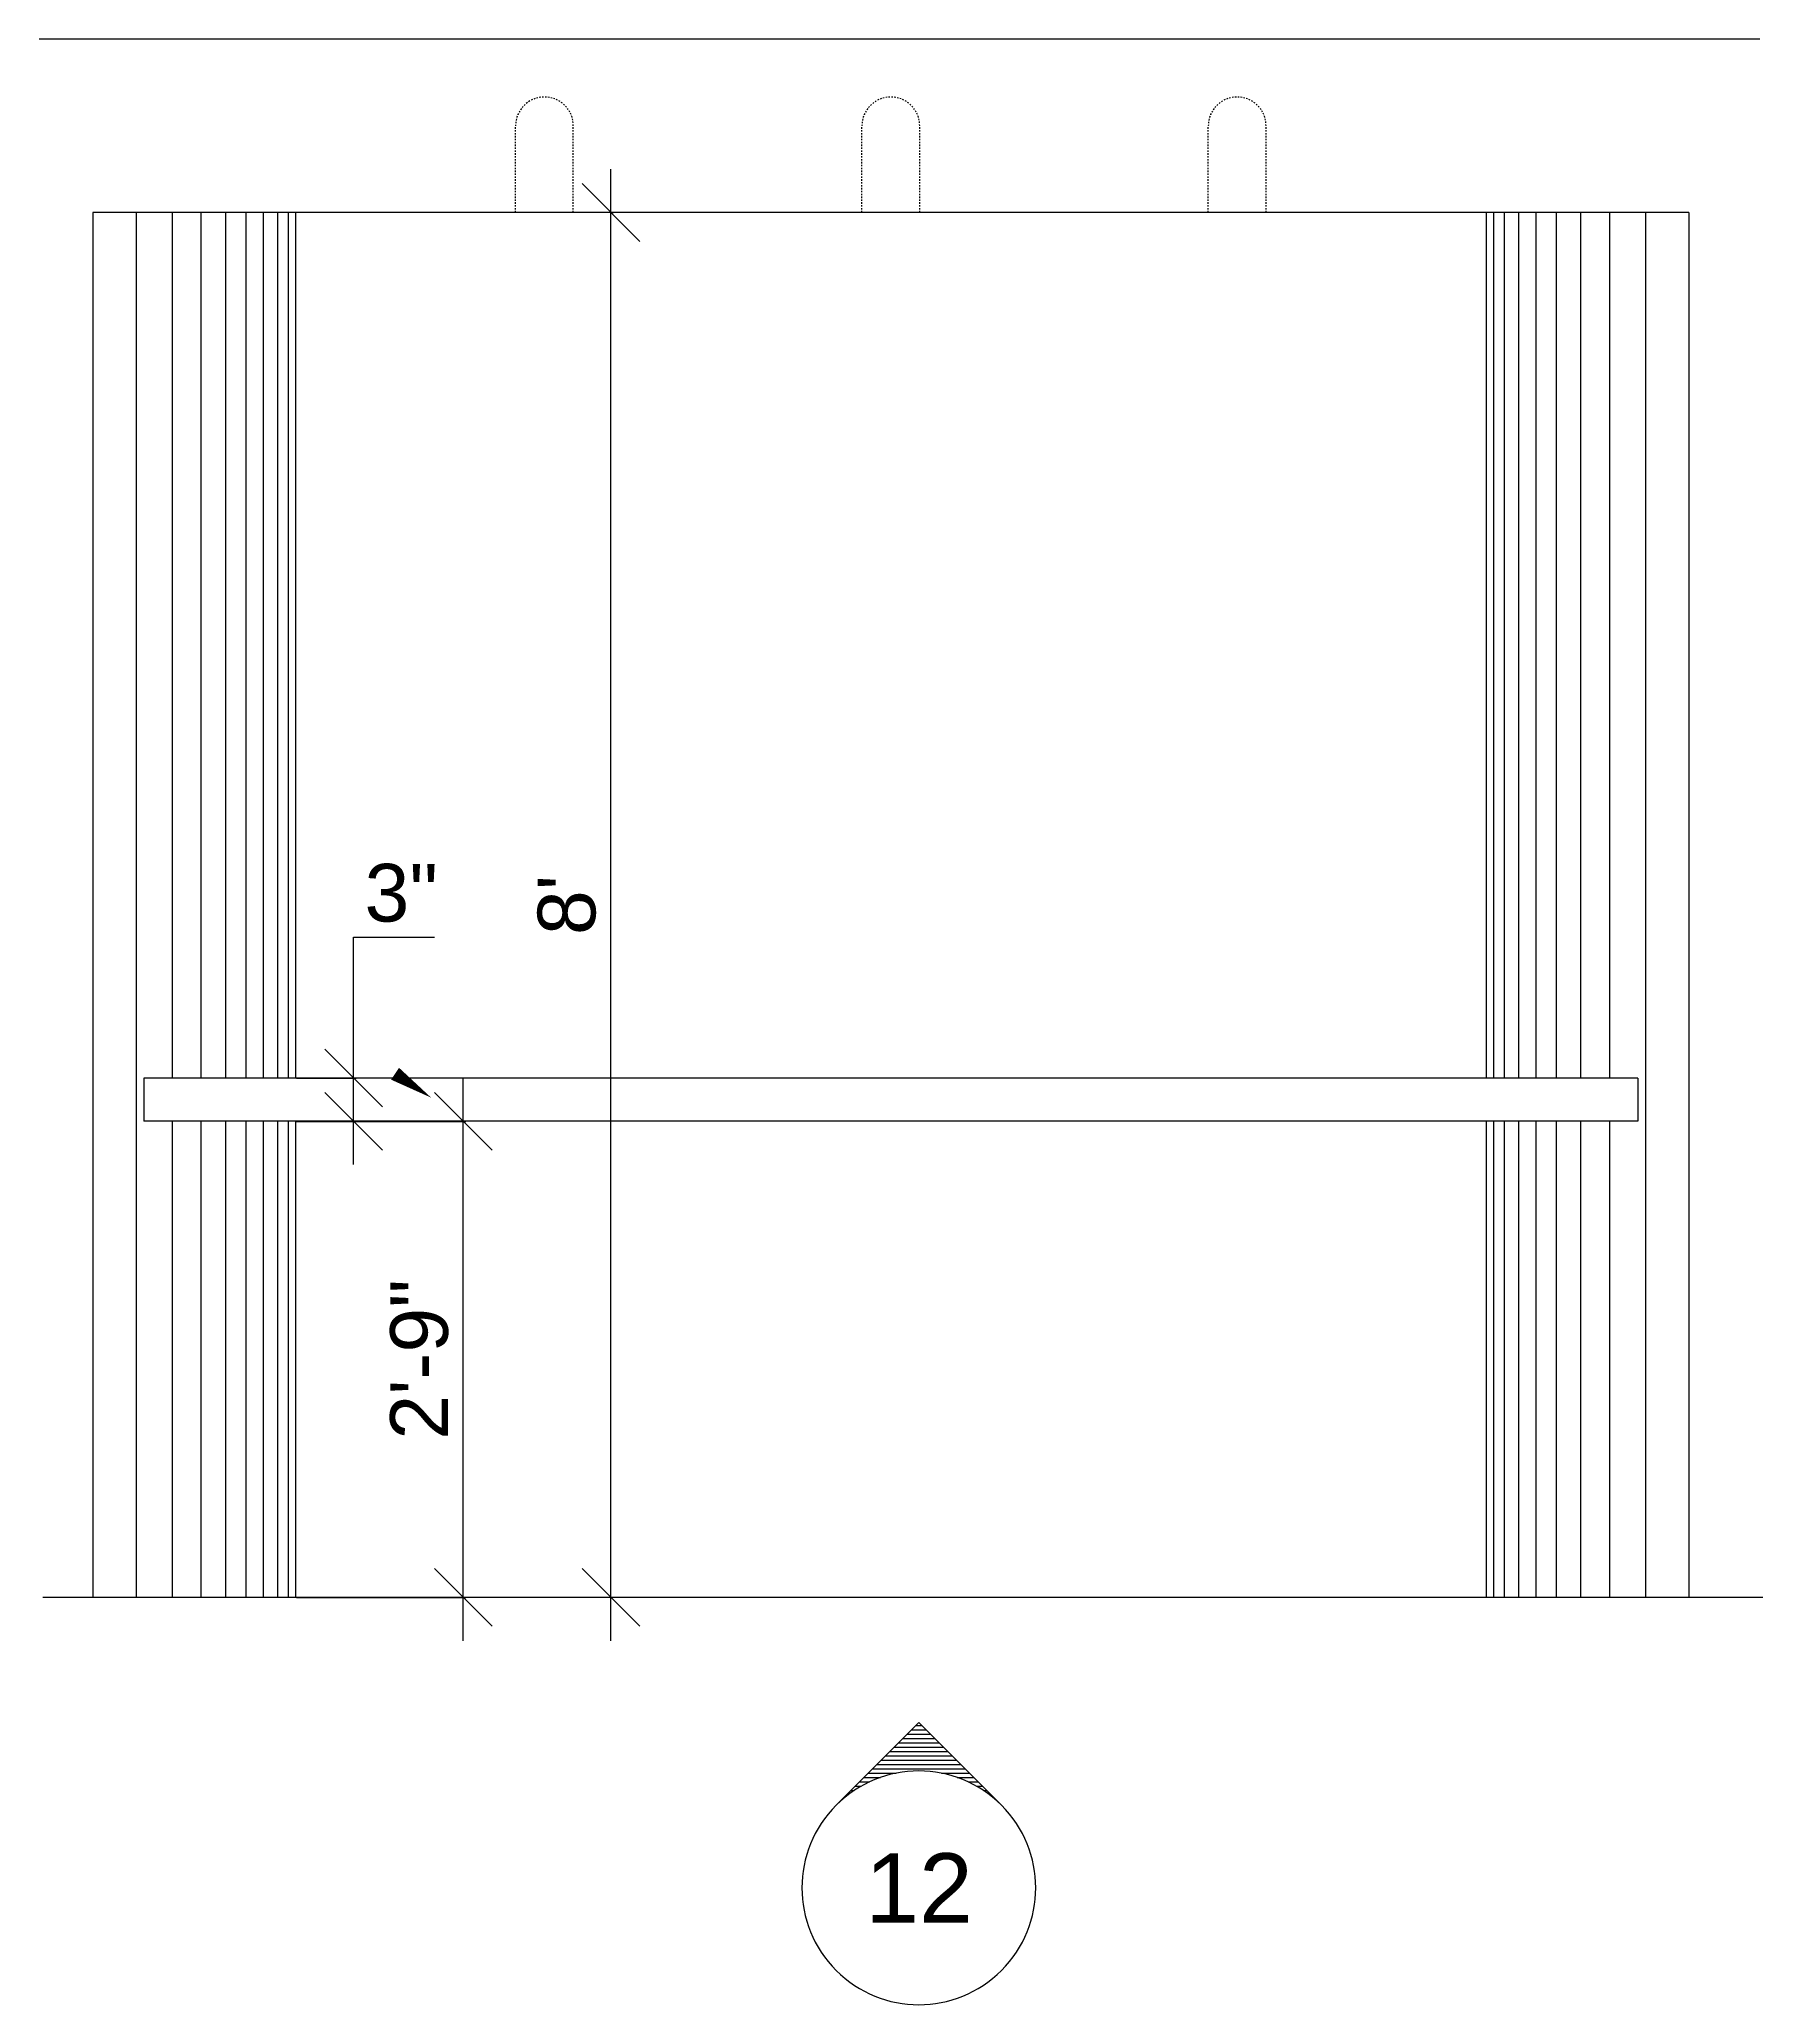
# Model space of a CAD drawing. Header units: inches. Extents: x 13 to 1535, y 73 to 1048.
# Drawn here: x 435.1 to 554.5, y 510.4 to 646.6 of the extents above; entities that cross this region are included whole.
import ezdxf
from ezdxf.enums import TextEntityAlignment as Align

# ---------------------------------------------------------------- set-up
doc = ezdxf.new("R2010")
doc.units = ezdxf.units.IN
doc.header["$MEASUREMENT"] = 0
doc.linetypes.add('TINYDASH', pattern=[0.06, 0.03, -0.03])
doc.layers.add('AR INTERIOR ELEV', color=3, linetype='Continuous')
doc.layers.add('DIMENSIONS', color=240, linetype='Continuous')
doc.styles.add('DIMTXT', font='ARIAL.TTF', dxfattribs={"height": 4})
doc.styles.add('NOTES', font='ARIAL.TTF', dxfattribs={"height": 4})
doc.dimstyles.new('Arch', dxfattribs={"dimtxt": 0.1875, "dimasz": 4, "dimexe": 0.179993, "dimexo": 0.0625, "dimgap": 1, "dimtad": 1, "dimtoh": 1, "dimdec": 4, "dimzin": 0, "dimdsep": 46, "dimlunit": 4, "dimtxsty": 'DIMTXT', "dimblk1": 'OBLIQUE', "dimblk2": 'OBLIQUE', "dimsah": 1, "dimcen": 0.089996, "dimdle": 3, "dimadec": 0, "dimazin": 0, "dimtfac": 1, "dimtdec": 4, "dimtofl": 0, "dimtmove": 0, "dimatfit": 3, "dimldrblk": 'OBLIQUE', "dimfxl": 1, "dimfrac": 2, "dimtolj": 1, "dimtzin": 0, "dimarcsym": 0})

# ---------------------------------------------------------------- blocks, each defined once
blk = doc.blocks.new('*X14')
at = {"color": 0}
for p, q in [((774.41, 757.25), (775.75, 757.25)), ((774.66, 757.5), (775.5, 757.5)), ((774.91, 757.75), (775.25, 757.75)), ((773.41, 756.25), (776.75, 756.25)), ((773.66, 756.5), (776.5, 756.5)), ((773.91, 756.75), (776.25, 756.75)), ((774.16, 757), (776, 757)), ((772.16, 755), (773.78, 755)), ((772.41, 755.25), (777.75, 755.25)), ((772.66, 755.5), (777.5, 755.5)), ((772.91, 755.75), (777.25, 755.75)), ((773.16, 756), (777, 756)), ((776.38, 755), (778, 755)), ((771.16, 754), (771.35, 754)), ((771.41, 754.25), (771.75, 754.25)), ((771.66, 754.5), (772.24, 754.5)), ((771.91, 754.75), (772.86, 754.75)), ((777.3, 754.75), (778.25, 754.75)), ((777.92, 754.5), (778.5, 754.5)), ((778.41, 754.25), (778.75, 754.25)), ((778.81, 754), (779, 754)), ((770.41, 753.25), (770.41, 753.25)), ((770.66, 753.5), (770.68, 753.5)), ((770.91, 753.75), (770.99, 753.75)), ((779.16, 753.75), (779.25, 753.75)), ((779.47, 753.5), (779.5, 753.5)), ((779.75, 753.25), (779.75, 753.25))]:
    blk.add_line(p, q, dxfattribs=at)
blk = doc.blocks.new('_OBLIQUE')
at = {"color": 0, "linetype": 'ByBlock'}
blk.add_line((-0.5, -0.5), (0.5, 0.5), dxfattribs=at)
blk = doc.blocks.new('*D164')
at = {"layer": 'Defpoints', "color": 0}
for p in [(452.8, 571.61), (464.43, 571.61), (452.8, 538.61)]:
    blk.add_point(p, dxfattribs=at)
at = {"layer": 'DIMENSIONS', "color": 0, "lineweight": -2}
for p, q in [((464.43, 535.61), (464.43, 574.61)), ((452.87, 571.61), (464.61, 571.61)), ((452.87, 538.61), (464.61, 538.61))]:
    blk.add_line(p, q, dxfattribs=at)
at = {"layer": 'DIMENSIONS', "color": 0, "lineweight": -2, "xscale": 4, "yscale": 4, "zscale": 4}
for p, rotation in [((464.43, 571.61), 90), ((464.43, 538.61), 270)]:
    blk.add_blockref('_OBLIQUE', p, dxfattribs=dict(at, rotation=rotation))
at = {"layer": 'DIMENSIONS', "color": 0, "insert": (461.39, 555.11), "char_height": 4, "attachment_point": 5, "rotation": 90, "style": 'DIMTXT'}
blk.add_mtext('\\A1;2\'-9"', dxfattribs=at)
blk = doc.blocks.new('*D165')
at = {"layer": 'Defpoints', "color": 0}
for p in [(452.8, 574.61), (456.83, 574.61), (452.8, 571.61)]:
    blk.add_point(p, dxfattribs=at)
at = {"layer": 'DIMENSIONS', "color": 0, "lineweight": -2}
for p, q in [((456.83, 574.61), (456.83, 584.38)), ((456.83, 584.38), (462.43, 584.38)), ((452.87, 574.61), (457.01, 574.61)), ((456.83, 568.61), (456.83, 574.61)), ((452.87, 571.61), (457.01, 571.61))]:
    blk.add_line(p, q, dxfattribs=at)
at = {"layer": 'DIMENSIONS', "color": 0, "lineweight": -2, "xscale": 4, "yscale": 4, "zscale": 4}
for p, rotation in [((456.83, 574.61), 90), ((456.83, 571.61), 270)]:
    blk.add_blockref('_OBLIQUE', p, dxfattribs=dict(at, rotation=rotation))
at = {"layer": 'DIMENSIONS', "color": 0, "insert": (460.13, 587.43), "char_height": 4, "attachment_point": 5, "style": 'DIMTXT'}
blk.add_mtext('\\A1;3"', dxfattribs=at)
blk = doc.blocks.new('*D166')
at = {"layer": 'Defpoints', "color": 0}
for p in [(474.66, 634.61), (474.66, 634.61), (474.66, 538.61)]:
    blk.add_point(p, dxfattribs=at)
at = {"layer": 'DIMENSIONS', "color": 0, "lineweight": -2}
for p, q in [((474.66, 535.61), (474.66, 637.61)), ((474.72, 634.61), (474.84, 634.61)), ((474.59, 538.61), (474.48, 538.61))]:
    blk.add_line(p, q, dxfattribs=at)
at = {"layer": 'DIMENSIONS', "color": 0, "lineweight": -2, "xscale": 4, "yscale": 4, "zscale": 4}
for p, rotation in [((474.66, 634.61), 90), ((474.66, 538.61), 270)]:
    blk.add_blockref('_OBLIQUE', p, dxfattribs=dict(at, rotation=rotation))
at = {"layer": 'DIMENSIONS', "color": 0, "insert": (471.61, 586.61), "char_height": 4, "attachment_point": 5, "rotation": 90, "style": 'DIMTXT'}
blk.add_mtext("\\A1;8'", dxfattribs=at)

msp = doc.modelspace()

# ---------------------------------------------------------------- linework, layer by layer
at = {"layer": 'AR INTERIOR ELEV', "color": 7}
for p, q in [((554.26673, 646.61373), (435.05077, 646.61373)), ((549.35314, 634.61373), (438.75314, 634.61373)), ((554.46526, 538.61373), (435.29893, 538.61373))]:
    msp.add_line(p, q, dxfattribs=at)
at = {"layer": 'AR INTERIOR ELEV', "linetype": 'TINYDASH'}
for p, q in [((468.05314, 634.61373), (468.05314, 640.61373)), ((472.05314, 634.61373), (472.05314, 640.61373)), ((492.05314, 634.61373), (492.05314, 640.61373)), ((496.05314, 634.61373), (496.05314, 640.61373)), ((516.05314, 634.61373), (516.05314, 640.61373)), ((520.05314, 634.61373), (520.05314, 640.61373))]:
    msp.add_line(p, q, dxfattribs=at)
at = {"layer": 'AR INTERIOR ELEV', "color": 3}
for p, q in [((438.75314, 634.61373), (438.75314, 538.61373)), ((441.75314, 634.61373), (441.75314, 538.61373)), ((444.25314, 634.61373), (444.25314, 574.61373)), ((446.25314, 634.61373), (446.25314, 574.61373)), ((447.95314, 634.61373), (447.95314, 574.61373)), ((449.35314, 634.61373), (449.35314, 574.61373)), ((450.55314, 634.61373), (450.55314, 574.61373)), ((451.55314, 634.61373), (451.55314, 574.61373)), ((452.30314, 634.61373), (452.30314, 574.61373)), ((535.80314, 634.61373), (535.80314, 574.61373)), ((536.55314, 634.61373), (536.55314, 574.61373)), ((537.55314, 634.61373), (537.55314, 574.61373)), ((538.75314, 634.61373), (538.75314, 574.61373)), ((540.15314, 634.61373), (540.15314, 574.61373)), ((541.85314, 634.61373), (541.85314, 574.61373)), ((543.85314, 634.61373), (543.85314, 574.61373)), ((546.35314, 634.61373), (546.35314, 538.61373)), ((549.35314, 634.61373), (549.35314, 538.61373)), ((444.25314, 571.61373), (444.25314, 538.61373)), ((446.25314, 571.61373), (446.25314, 538.61373)), ((447.95314, 571.61373), (447.95314, 538.61373)), ((449.35314, 571.61373), (449.35314, 538.61373)), ((450.55314, 571.61373), (450.55314, 538.61373)), ((451.55314, 571.61373), (451.55314, 538.61373)), ((452.30314, 571.61373), (452.30314, 538.61373)), ((535.80314, 571.61373), (535.80314, 538.61373)), ((536.55314, 571.61373), (536.55314, 538.61373)), ((537.55314, 571.61373), (537.55314, 538.61373)), ((538.75314, 571.61373), (538.75314, 538.61373)), ((540.15314, 571.61373), (540.15314, 538.61373)), ((541.85314, 571.61373), (541.85314, 538.61373)), ((543.85314, 571.61373), (543.85314, 538.61373))]:
    msp.add_line(p, q, dxfattribs=at)
at = {"layer": 'AR INTERIOR ELEV', "color": 6}
for p, q in [((452.80314, 634.61373), (452.80314, 574.61373)), ((535.30314, 634.61373), (535.30314, 574.61373)), ((545.80314, 574.61373), (442.30314, 574.61373)), ((442.30314, 574.61373), (442.30314, 571.61373)), ((545.80314, 574.61373), (545.80314, 571.61373)), ((545.80314, 571.61373), (442.30314, 571.61373)), ((452.80314, 571.61373), (452.80314, 538.61373)), ((535.30314, 571.61373), (535.30314, 538.61373))]:
    msp.add_line(p, q, dxfattribs=at)
at = {"layer": 'AR INTERIOR ELEV'}
for points in [[(495.99225, 529.93576), (490.26469, 524.2082)], [(501.71981, 524.2082), (495.99225, 529.93576)]]:
    msp.add_lwpolyline(points, dxfattribs=at)
at = {"layer": 'AR INTERIOR ELEV', "linetype": 'TINYDASH'}
for centre in [(470.05314, 640.61373), (494.05314, 640.61373), (518.05314, 640.61373)]:
    msp.add_arc(centre, 2, 0, 180, dxfattribs=at)
at = {"layer": 'AR INTERIOR ELEV'}
for start, end in [(45, 135), (135, 225), (315, 45), (225, 315)]:
    msp.add_arc((495.99225, 518.48063), 8.1, start, end, dxfattribs=at)
at = {"layer": 'DIMENSIONS'}
msp.add_lwpolyline([(462.19945, 573.25425, 0, 0.99, 0), (459.69972, 574.91297, 0, 0, -0.461857229), (459.02301, 580.54378, 0, 0, -0.734743981)], format="xyseb", dxfattribs=at)

# ---------------------------------------------------------------- block references
at = {"layer": 'AR INTERIOR ELEV', "xscale": 1.2, "yscale": 1.200000000000003, "zscale": 1.2}
msp.add_blockref('*X14', (-434.10293, -379.57123), dxfattribs=at)

# ---------------------------------------------------------------- texts
at = {"layer": 'AR INTERIOR ELEV', "style": 'NOTES'}
msp.add_text('12', height=4.8, dxfattribs=at).set_placement((496.0049, 518.5122), align=Align.MIDDLE)

# ---------------------------------------------------------------- dimensions: what is measured, and where the dimension line sits
at = {"layer": 'DIMENSIONS'}
for base, p1, p2, picture, middle in [((474.65707, 634.61373), (474.65707, 538.61373), (474.65707, 634.61373), '*D166', (471.61478, 586.61373)), ((464.43289, 571.61373), (452.80314, 538.61373), (452.80314, 571.61373), '*D164', (461.3906, 555.11373))]:
    dim = msp.add_linear_dim(base=base, p1=p1, p2=p2, angle=90, dimstyle='Arch', dxfattribs=at)
    dim.commit()
    dim.dimension.update_dxf_attribs({"geometry": picture, "text_midpoint": middle})
dim = msp.add_linear_dim(base=(456.83033, 574.61373), p1=(452.80314, 571.61373), p2=(452.80314, 574.61373), angle=90, dimstyle='Arch', dxfattribs=at)
dim.commit()
dim.dimension.update_dxf_attribs({"geometry": '*D165', "text_midpoint": (460.12774, 584.38295), "dimtype": 160})

doc.saveas('drawing.dxf')
